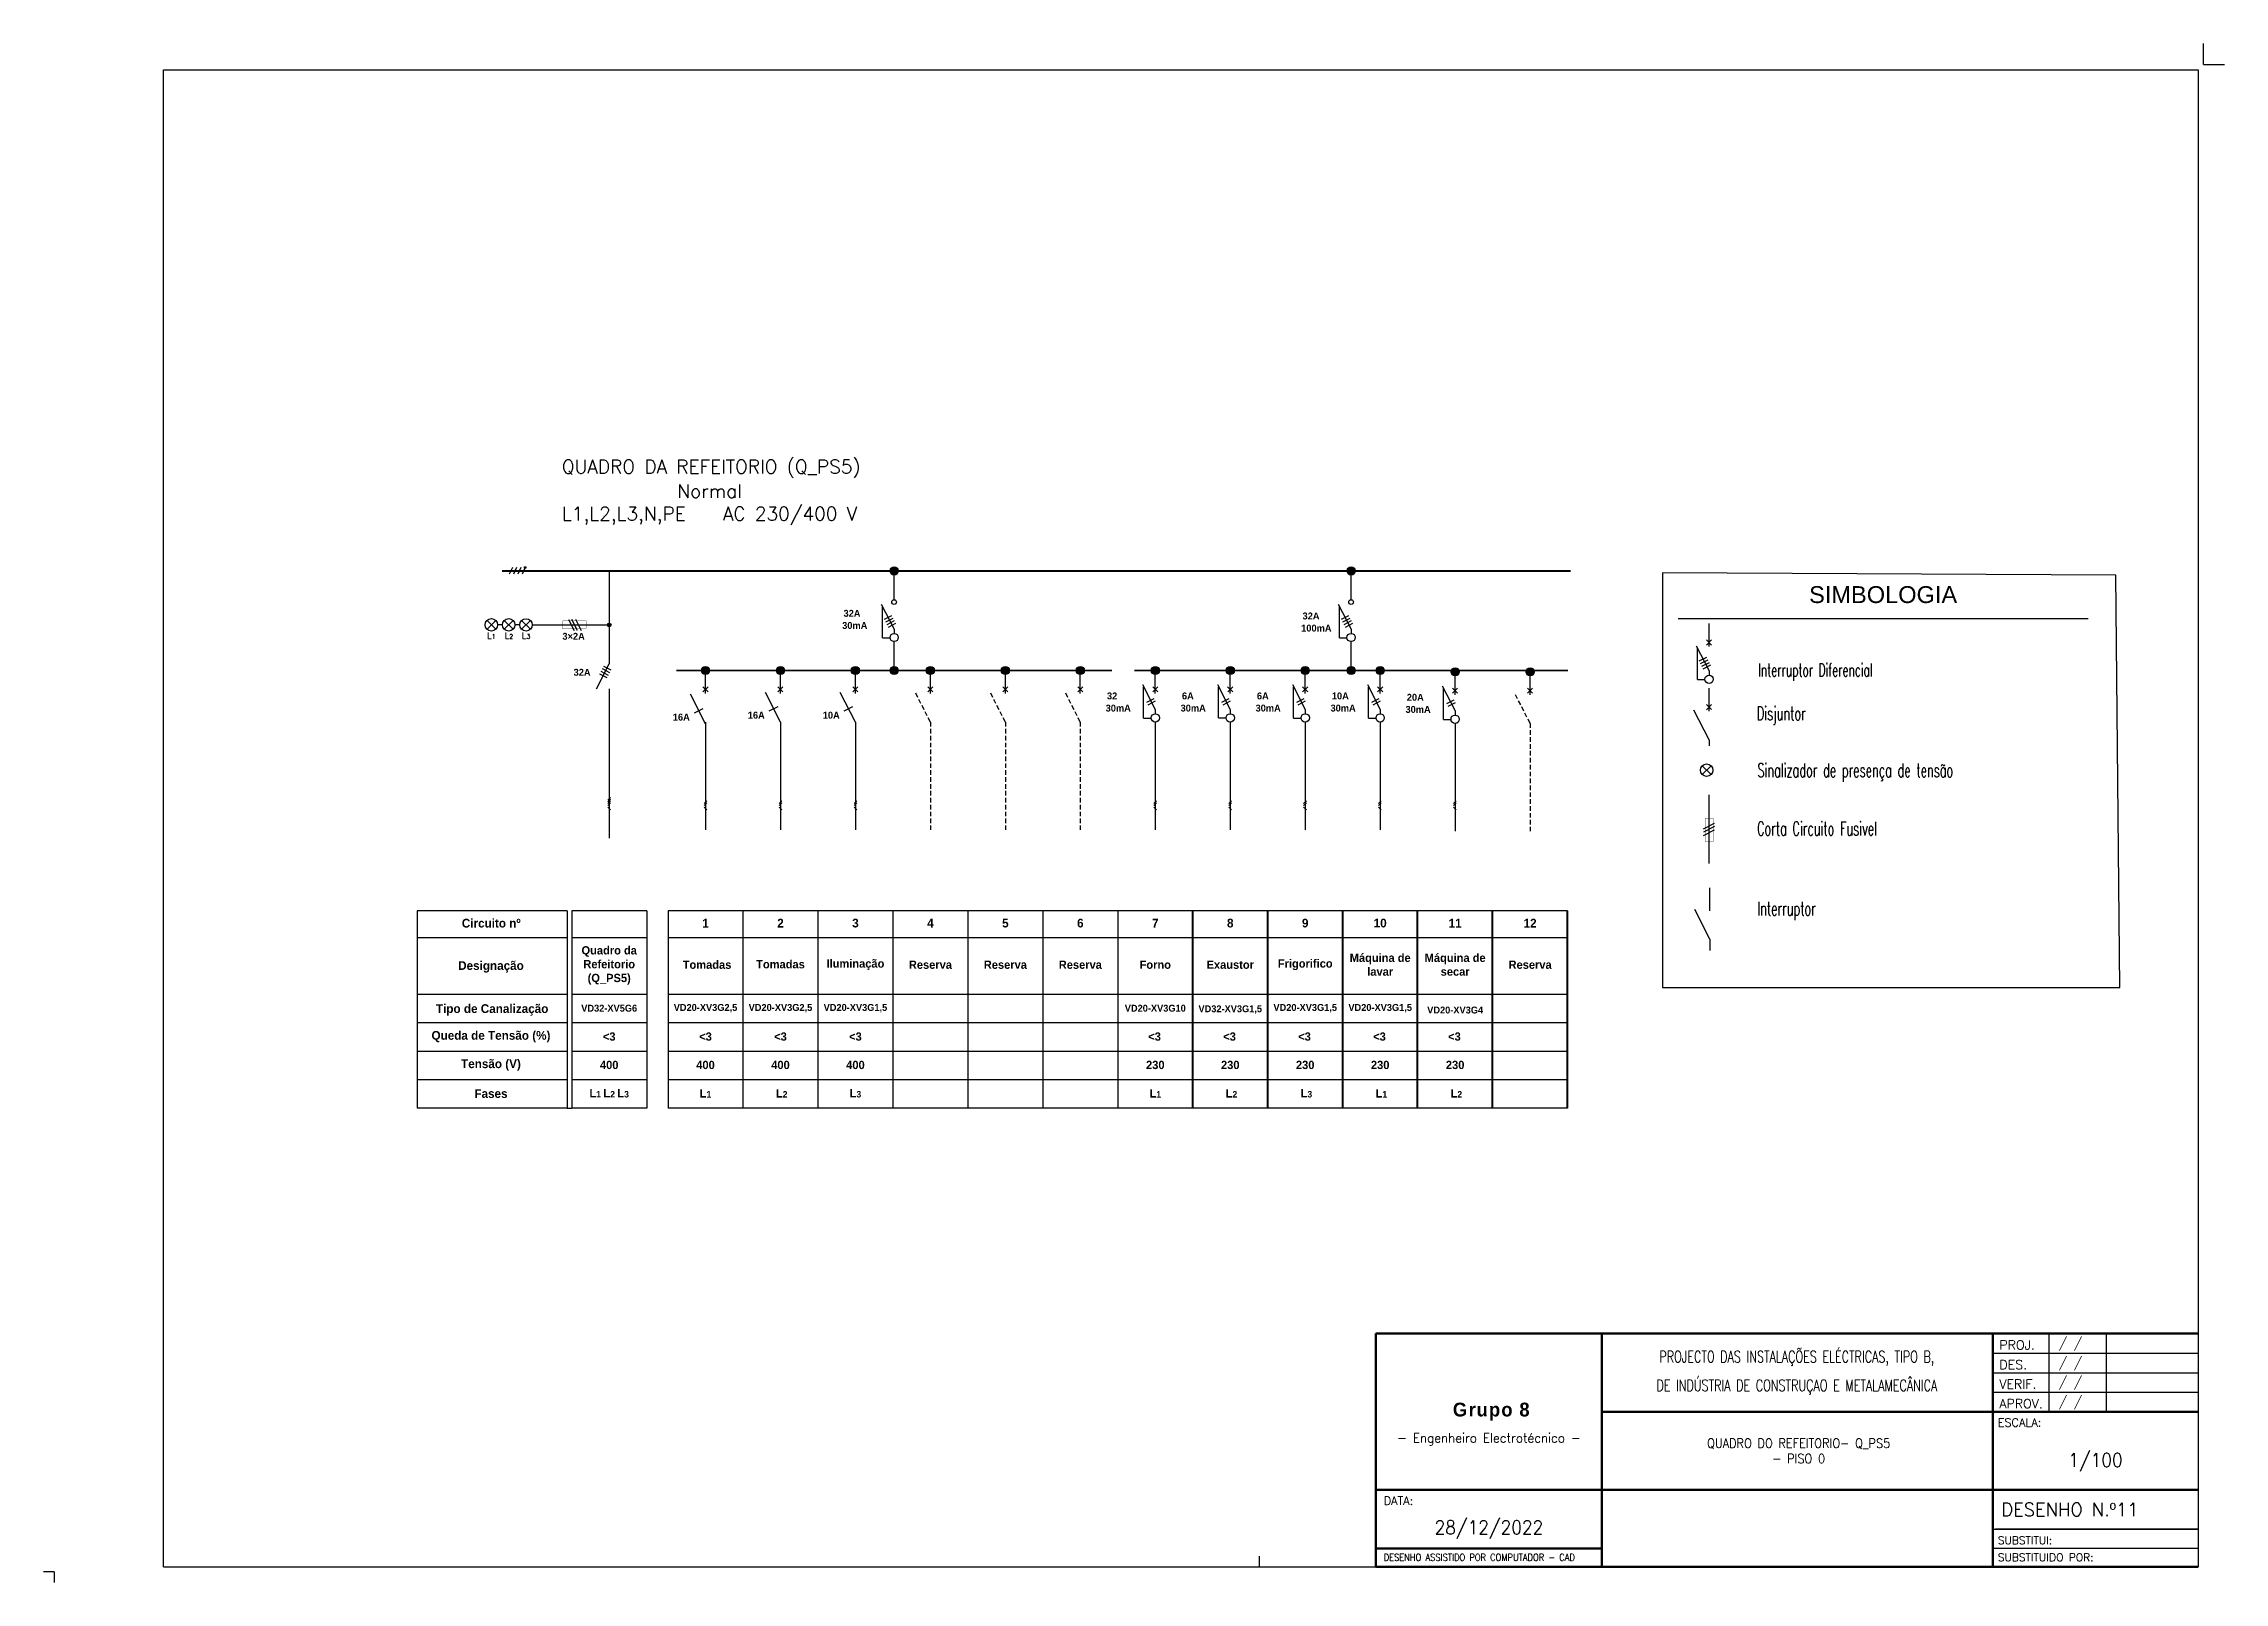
# Model space of a CAD drawing. Extents: x -8 to 729, y -363 to 534.
# Drawn here: x 119.4 to 214.2, y -207.6 to -140.7 of the extents above; entities that cross this region are included whole.
import ezdxf
from ezdxf.enums import TextEntityAlignment as Align

# ---------------------------------------------------------------- set-up
doc = ezdxf.new("R2010")
doc.units = 0
doc.header["$LTSCALE"] = 0.8
doc.header["$MEASUREMENT"] = 0
doc.linetypes.add('DASHED2', pattern=[0.375, 0.25, -0.125])
doc.linetypes.add('HIDDEN', pattern=[0.375, 0.25, -0.125])
doc.layers.get('0').update_dxf_attribs({"color": 3, "linetype": 'CONTINUOUS'})
for name, color, linetype in [('0_ligações', 10, 'CONTINUOUS'), ('Desenho base', 7, 'CONTINUOUS'), ('LEGENDA', 1, 'CONTINUOUS'), ('Quadros Eléctricos', 41, 'CONTINUOUS')]:
    doc.layers.add(name, color=color, linetype=linetype)
doc.styles.add('ARIAL', font='arial.ttf')
doc.styles.add('Century Gothic', font='GOTHICB.TTF')
doc.styles.add('PEN', font='ROMANS.SHX', dxfattribs={"width": 0.7, "height": 1})
doc.styles.add('ROMANS', font='romans', dxfattribs={"width": 0.9})
doc.styles.get("Standard").update_dxf_attribs({"font": 'ROMANS'})

msp = doc.modelspace()

# ---------------------------------------------------------------- texts
at = {"layer": '0_ligações', "color": 0, "style": 'PEN', "width": 0.6}
for s, p in [('Disjuntor', (193.856, -170.11)), ('Sinalizador de presença de tensão', (193.883, -172.586)), ('Corta Circuito Fusivel', (193.866, -175.123)), ('Interruptor', (193.878, -178.604))]:
    msp.add_text(s, height=0.6, dxfattribs=at).set_placement(p)
at = {"layer": 'Desenho base', "style": 'PEN', "width": 0.6}
msp.add_text('Interruptor Diferencial', height=0.56403, dxfattribs=at).set_placement((193.915, -168.207, 0.001))
at = {"layer": 'Desenho base', "linetype": 'Continuous', "lineweight": 20, "style": 'ROMANS'}
for s, p in [('PROJ.', (204.406, -197.483)), ('DES.', (204.406, -198.34)), ('VERIF.', (204.406, -199.188)), ('APROV.', (204.406, -200.035))]:
    msp.add_text(s, height=0.4, dxfattribs=at).set_placement(p)
at = {"layer": 'Desenho base', "lineweight": 20, "style": 'ROMANS'}
for s, height, p in [(' / /', 0.4, (206.71, -197.392)), (' / /', 0.4, (206.71, -198.242)), (' / /', 0.4, (206.71, -199.094)), (' / /', 0.4, (206.71, -199.944)), ('ESCALA:', 0.36, (204.333, -200.839)), ('DATA:', 0.36, (177.63, -204.239)), ('DESENHO N.º11 ', 0.57, (204.489, -204.725)), ('SUBSTITUI:', 0.34, (204.333, -205.95)), ('SUBSTITUIDO POR:', 0.34, (204.333, -206.69))]:
    msp.add_text(s, height=height, dxfattribs=at).set_placement(p)
at = {"layer": 'Desenho base', "lineweight": 20, "style": 'ROMANS', "width": 0.757635}
msp.add_text('DESENHO ASSISTIDO POR COMPUTADOR - CAD', height=0.304, dxfattribs=at).set_placement((177.63, -206.672), (185.943, -206.672), align=Align.FIT)
at = {"layer": 'Desenho base', "insert": (148.315, -160.736, 0), "char_height": 0.58976, "width": 36.02981, "attachment_point": 5}
msp.add_mtext('\\A1;Normal\\PL1,L2,L3,N,PE    AC 230/400 V  ', dxfattribs=at)
at = {"layer": 'Desenho base', "char_height": 0.3603, "attachment_point": 5, "style": 'Century Gothic'}
for s, insert, width in [('\\pxt0;Quadro da Refeitorio (Q_PS5)', (143.95, -180.774, 0), 2.87315), ('\\pxt0; Tomadas ', (148.138, -180.746), 2.91674), ('\\pxt0;Tomadas', (151.398, -180.727), 2.87315), ('\\pxt0;Iluminação', (154.658, -180.746, 0), 2.87315), ('\\pxt0;Reserva', (157.918, -180.746, 0), 2.87315), ('\\pxt0;Reserva', (161.178, -180.746, 0), 2.87315), ('\\pxt0;Reserva', (164.438, -180.746, 0), 2.87315), ('\\pxt0;Forno', (167.698, -180.746, 0), 2.87315), ('\\pxt0;Exaustor', (170.958, -180.746, 0), 2.87315), ('\\pxt0;Frigorifico', (174.218, -180.746, 0), 2.87315), ('\\pxt0;Máquina de lavar', (177.478, -180.746, 0), 2.87315), ('\\pxt0;Máquina de secar', (180.738, -180.746, 0), 2.87315), ('\\pxt0;Reserva', (183.998, -180.746, 0), 2.87315)]:
    msp.add_mtext(s, dxfattribs=dict(at, insert=insert, width=width))
at = {"layer": 'Desenho base', "linetype": 'HIDDEN', "lineweight": 20, "insert": (195.599, -198.49), "char_height": 0.5, "width": 17.03517, "attachment_point": 5, "line_spacing_factor": 1.5, "style": 'ROMANS'}
msp.add_mtext('\\pxt28;{\\W0.71;PROJECTO DAS INSTALAÇÕES ELÉCTRICAS, TIPO B,\\PDE INDÚSTRIA DE CONSTRUÇAO E METALAMECÂNICA}', dxfattribs=at)
at = {"layer": 'Desenho base', "lineweight": 20, "insert": (182.206, -200.727), "char_height": 1, "attachment_point": 5}
msp.add_mtext_dynamic_manual_height_columns('{\\fVivaldi|b1|i0|c0|p66;\\H0.6x;\\T1.1;\\C7; Grupo 8\\H1.66667x;\\P\\Fromans|c0;\\H0.2x;\\T1;\\P\\H2x;\\W0.95;- Engenheiro Electrotécnico -}', width=9.81896, gutter_width=2, heights=[0], dxfattribs=at)
at = {"layer": 'Desenho base', "lineweight": 20, "attachment_point": 5, "style": 'ROMANS'}
for s, insert, char_height, width in [('\\pxt23;QUADRO DO REFEITORIO- Q_PS5  \\P- PISO 0', (195.676, -201.89), 0.4, 16.6992), ('1/100', (208.586, -202.385), 0.6, 8.94), ('28/12/2022', (182.206, -205.319), 0.6, 9.82)]:
    msp.add_mtext(s, dxfattribs=dict(at, insert=insert, char_height=char_height, width=width))
at = {"layer": 'LEGENDA', "color": 1, "style": 'ARIAL'}
msp.add_text('SIMBOLOGIA', height=0.7343, dxfattribs=at).set_placement((199.351, -164.646, 0.001), align=Align.MIDDLE_CENTER)
at = {"layer": 'Quadros Eléctricos', "color": 7, "style": 'Century Gothic'}
for s, p in [('30mA', (154.082, -166.139, 0)), ('32A', (154.14, -165.611, 0)), ('100mA', (174.043, -166.254, 0)), ('32A', (174.102, -165.726, 0)), ('32A', (142.402, -168.176, 0)), ('16A', (149.977, -170.042)), ('10A', (153.237, -170.042)), ('30mA', (165.539, -169.732, 0)), ('32', (165.597, -169.204, 0)), ('30mA', (168.799, -169.732, 0)), ('6A', (168.857, -169.204, 0)), ('30mA', (172.059, -169.732, 0)), ('6A', (172.117, -169.204, 0)), ('30mA', (175.319, -169.732, 0)), ('10A', (175.377, -169.204, 0)), ('30mA', (178.579, -169.791, 0)), ('20A', (178.637, -169.263, 0)), ('16A', (146.717, -170.126, 0))]:
    msp.add_text(s, height=0.3005, dxfattribs=at).set_placement(p)
msp.add_text('3×2A', height=0.3005, rotation=359.95717, dxfattribs=at).set_placement((141.915, -166.61, 0))
at = {"layer": 'Quadros Eléctricos', "color": 6, "insert": (148.385, -159.176, 0), "char_height": 0.58976, "width": 36.02981, "attachment_point": 5}
msp.add_mtext('QUADRO DA REFEITORIO (Q_PS5)   ', dxfattribs=at)
at = {"layer": 'Quadros Eléctricos', "color": 7, "char_height": 0.27192, "width": 1.90389, "attachment_point": 5, "rotation": 359.95687}
for s, insert in [('L{\\H0.73671x;1}', (138.824, -166.428, 0)), ('L{\\H0.73671x;2}', (139.588, -166.432, 0)), ('L{\\H0.73671x;3}', (140.338, -166.429, 0))]:
    msp.add_mtext(s, dxfattribs=dict(at, insert=insert))
at = {"layer": 'Quadros Eléctricos', "color": 6, "attachment_point": 5, "style": 'Century Gothic'}
for s, insert, char_height, width in [('Circuito nº', (138.82, -178.94), 0.3802, 5.15295), ('Designação', (138.808, -180.839), 0.3803, 1.7348), ('Tipo de Canalização', (138.86, -182.711), 0.38031, 6.52019), ('Queda de Tensão (%)', (138.808, -183.876), 0.38031, 6.52019), ('Tensão (V)', (138.808, -185.11), 0.3803, 3.84782), ('Fases', (138.808, -186.351), 0.3803, 1.7348)]:
    msp.add_mtext(s, dxfattribs=dict(at, insert=insert, char_height=char_height, width=width))
at = {"layer": 'Quadros Eléctricos', "color": 7, "attachment_point": 5, "style": 'Century Gothic'}
for s, insert, char_height, width in [('1', (148.138, -178.936), 0.38, 1.7348), ('2', (151.398, -178.936), 0.38, 1.7348), ('3', (154.658, -178.936), 0.38, 1.7348), ('4', (157.918, -178.936), 0.38, 1.7348), ('5', (161.178, -178.936), 0.38, 1.7348), ('6', (164.438, -178.936, 0), 0.38, 1.7348), ('7', (167.698, -178.936, 0), 0.38, 1.7348), ('8', (170.958, -178.936, 0), 0.38, 1.7348), ('9', (174.218, -178.936, 0), 0.38, 1.7348), ('10', (177.478, -178.936, 0), 0.3803, 1.7348), ('11', (180.738, -178.936, 0), 0.3803, 1.7348), ('12', (183.998, -178.936, 0), 0.3803, 1.7348), ('VD32-XV5G6', (143.95, -182.638, 0), 0.3, 2.12943), ('VD20-XV3G2,5', (148.138, -182.638, 0), 0.3, 2.08201), ('VD20-XV3G2,5', (151.398, -182.638, 0), 0.3, 2.08201), ('VD20-XV3G1,5', (154.658, -182.638, 0), 0.3, 2.08201), ('VD20-XV3G10', (167.698, -182.638, 0), 0.3, 2.08201), ('VD32-XV3G1,5', (170.958, -182.695, 0), 0.3, 2.08201), ('VD20-XV3G1,5', (174.218, -182.638, 0), 0.3, 2.08201), ('VD20-XV3G1,5', (177.478, -182.638, 0), 0.3, 2.08201), ('VD20-XV3G4', (180.738, -182.718, 0), 0.3, 2.08201), ('<3', (143.95, -183.872, 0), 0.3606, 2.12943), ('<3', (148.138, -183.872, 0), 0.3606, 2.12943), ('<3', (151.398, -183.872, 0), 0.3606, 2.12943), ('<3', (154.658, -183.872, 0), 0.3606, 2.12943), ('<3', (167.668, -183.872, 0), 0.3606, 2.12943), ('<3', (170.928, -183.872, 0), 0.3606, 2.12943), ('<3', (174.188, -183.872, 0), 0.3606, 2.12943), ('<3', (177.448, -183.872, 0), 0.3606, 2.12943), ('<3', (180.708, -183.872, 0), 0.3606, 2.12943), ('400', (143.95, -185.106), 0.3606, 2.12943), ('400', (148.138, -185.106, 0), 0.3606, 2.12943), ('400', (151.398, -185.106, 0), 0.3606, 2.12943), ('400', (154.658, -185.106, 0), 0.3606, 2.12943), ('230', (167.698, -185.106, 0), 0.3606, 2.12943), ('230', (170.958, -185.106, 0), 0.3606, 2.12943), ('230', (174.218, -185.106, 0), 0.3606, 2.12943), ('230', (177.478, -185.106, 0), 0.3606, 2.12943), ('230', (180.738, -185.106, 0), 0.3606, 2.12943), ('L{\\H0.77778x;1 }L{\\H0.77778x;2 }L{\\H0.77778x;3}', (143.95, -186.34), 0.36059, 2.12943), ('L{\\H0.77778x;1}', (148.138, -186.34, 0), 0.36059, 2.12943), ('{\\H0.77778x; }L{\\H0.77778x;2 }', (151.398, -186.34), 0.36059, 2.12943), ('L{\\H0.77778x;3}', (154.658, -186.34), 0.36059, 2.12943), ('L{\\H0.77778x;1 }', (167.698, -186.34, 0), 0.36059, 2.06824), ('{\\H0.77778x; }L{\\H0.77778x;2}', (170.958, -186.34, 0), 0.36059, 2.12943), ('{\\H0.77778x; }L{\\H0.77778x;3}', (174.218, -186.34, 0), 0.36059, 2.12943), ('{\\H0.77778x; }L{\\H0.77778x;1}', (177.478, -186.34, 0), 0.36059, 2.12943), ('{\\H0.77778x; }L{\\H0.77778x;2}', (180.738, -186.34, 0), 0.36059, 2.12943)]:
    msp.add_mtext(s, dxfattribs=dict(at, insert=insert, char_height=char_height, width=width))

# ---------------------------------------------------------------- blocks, each defined once
blk = doc.blocks.new('Folha A3')
at = {"color": 0}
for p, q in [((412, 289), (412, 293)), ((412, 289), (416, 289)), ((21, 288), (411, 288)), ((21, 1), (21, 288)), ((411, 288), (411, 1)), ((0, 0), (-2, 0)), ((0, 0), (0, -2)), ((21, 1), (411, 1)), ((231, 3), (231, 1))]:
    blk.add_line(p, q, dxfattribs=at)

# ---------------------------------------------------------------- hatches: boundary and pattern name
at = {"layer": 'Quadros Eléctricos', "ltscale": 10}
msp.add_hatch(color=7, dxfattribs=at).paths.add_polyline_path([(140.263, -163.468, 1), (140.328, -163.468, 1)])
at = {"layer": 'Quadros Eléctricos'}
for points in [[(156.343, -163.438, 1), (156.343, -163.794, 1)], [(176.215, -163.438, 1), (176.215, -163.794, 1)], [(143.87, -165.966, -1), (144.03, -165.966, -1)], [(148.138, -167.769, 1), (148.138, -168.125, 1)], [(151.398, -167.769, 1), (151.398, -168.125, 1)], [(154.658, -167.769, 1), (154.658, -168.125, 1)], [(156.342, -167.769, 1), (156.342, -168.125, 1)], [(157.918, -167.769, 1), (157.918, -168.125, 1)], [(161.178, -167.769, 1), (161.178, -168.125, 1)], [(164.438, -167.769, 1), (164.438, -168.125, 1)], [(167.698, -167.769, 1), (167.698, -168.125, 1)], [(170.958, -167.769, 1), (170.958, -168.125, 1)], [(174.218, -167.769, 1), (174.218, -168.125, 1)], [(176.215, -167.769, 1), (176.215, -168.125, 1)], [(177.478, -167.769, 1), (177.478, -168.125, 1)], [(180.738, -167.828, 1), (180.738, -168.184, 1)], [(183.998, -167.828, 1), (183.998, -168.184, 1)]]:
    msp.add_hatch(color=7, dxfattribs=at).paths.add_polyline_path(points)

# ---------------------------------------------------------------- linework, layer by layer
at = {"layer": 'Desenho base'}
for p, q in [((209.472, -163.799), (189.762, -163.699)), ((190.439, -165.685, 0.001), (208.263, -165.685, 0.001)), ((144.009, -173.467), (143.891, -173.585)), ((144.009, -173.544), (143.891, -173.662)), ((144.009, -173.621), (143.891, -173.739)), ((144.009, -173.698), (143.891, -173.816)), ((144.009, -174.011), (143.891, -173.893)), ((148.197, -173.621, 0), (148.079, -173.739, 0)), ((148.197, -173.698, 0), (148.079, -173.816, 0)), ((148.197, -174.011, 0), (148.079, -173.893, 0)), ((151.457, -173.621), (151.339, -173.739)), ((151.457, -173.698), (151.339, -173.816)), ((151.457, -174.011), (151.339, -173.893)), ((154.717, -173.621), (154.599, -173.739)), ((154.717, -173.698), (154.599, -173.816)), ((154.717, -174.011), (154.599, -173.893)), ((167.747, -173.621, 0), (167.629, -173.739, 0)), ((167.747, -173.698, 0), (167.629, -173.816, 0)), ((167.747, -174.011, 0), (167.629, -173.893, 0)), ((171.007, -173.621, 0), (170.889, -173.739, 0)), ((171.007, -173.698, 0), (170.889, -173.816, 0)), ((171.007, -174.011, 0), (170.889, -173.893, 0)), ((174.267, -173.621, 0), (174.149, -173.739, 0)), ((174.267, -173.698, 0), (174.149, -173.816, 0)), ((174.267, -174.011, 0), (174.149, -173.893, 0)), ((177.527, -173.621, 0), (177.409, -173.739, 0)), ((177.527, -173.698, 0), (177.409, -173.816, 0)), ((177.527, -174.011, 0), (177.409, -173.893, 0)), ((180.787, -173.621, 0), (180.669, -173.739, 0)), ((180.787, -173.698, 0), (180.669, -173.816, 0)), ((180.787, -174.011, 0), (180.669, -173.893, 0))]:
    msp.add_line(p, q, dxfattribs=at)
at = {"layer": 'Desenho base', "lineweight": 120}
for p, q in [((213.056, -196.79), (177.296, -196.79)), ((177.296, -196.79), (177.296, -206.93)), ((213.056, -206.93), (177.296, -206.93))]:
    msp.add_line(p, q, dxfattribs=at)
at = {"layer": 'Desenho base', "lineweight": 60}
for p, q in [((187.116, -196.79), (187.116, -206.93)), ((204.116, -196.79), (204.116, -206.93)), ((187.116, -200.19), (213.056, -200.19)), ((177.296, -203.59), (213.056, -203.59)), ((187.116, -206.14), (177.296, -206.14))]:
    msp.add_line(p, q, dxfattribs=at)
at = {"layer": 'Desenho base', "lineweight": 30}
for p, q in [((206.556, -196.79), (206.556, -200.19)), ((209.056, -196.79), (209.056, -200.19)), ((204.116, -197.64), (213.056, -197.64)), ((204.116, -198.49), (213.056, -198.49)), ((204.116, -199.342), (213.056, -199.342)), ((204.116, -205.29), (213.056, -205.29)), ((213.056, -205.29), (204.236, -205.29)), ((213.056, -206.14), (204.116, -206.14))]:
    msp.add_line(p, q, dxfattribs=at)
at = {"layer": 'Quadros Eléctricos', "color": 7, "ltscale": 10}
for p, q in [((139.74, -163.468), (139.603, -163.762)), ((139.925, -163.468), (139.788, -163.762)), ((140.11, -163.468), (139.973, -163.762)), ((140.295, -163.468), (140.158, -163.762))]:
    msp.add_line(p, q, dxfattribs=at)
at = {"layer": 'Quadros Eléctricos'}
for p, q in [((143.95, -163.616, 0), (143.95, -167.659, 0)), ((156.343, -164.869, 0), (156.343, -163.616, 0)), ((176.215, -164.869, 0), (176.215, -163.616, 0)), ((139.309, -165.963, 0), (139.098, -165.963, 0)), ((140.061, -165.964, 0), (139.85, -165.964, 0)), ((140.603, -165.964, 0), (141.916, -165.963, 0)), ((141.929, -165.963, 0), (143.95, -165.966, 0)), ((155.784, -165.057), (156.342, -166.152)), ((175.657, -165.057, 0), (176.215, -166.152, 0)), ((191.782, -166.907), (191.782, -165.907)), ((156.342, -166.152), (156.342, -166.333)), ((156.342, -167.379), (156.342, -166.694)), ((156.342, -167.947, 0), (156.342, -166.694)), ((176.215, -166.152, 0), (176.215, -166.333, 0)), ((176.215, -167.379, 0), (176.215, -166.694, 0)), ((176.215, -167.947, 0), (176.215, -166.694, 0)), ((191.224, -166.873), (191.782, -167.968)), ((143.393, -168.752, 0), (143.95, -167.659, 0)), ((143.95, -167.116, 0), (143.95, -167.659, 0)), ((143.95, -168.752, 0), (143.95, -175.246)), ((148.137, -168.946, 0), (148.137, -167.947, 0)), ((157.918, -167.947), (148.138, -167.947, 0)), ((151.397, -168.946, 0), (151.397, -167.947, 0)), ((154.657, -168.946), (154.657, -167.947)), ((157.917, -168.946), (157.917, -167.947)), ((157.917, -168.946), (157.917, -168.681)), ((161.177, -168.946), (161.177, -167.947)), ((161.177, -168.946), (161.177, -168.681)), ((164.438, -168.946, 0), (164.438, -167.947, 0)), ((167.14, -168.552, 0), (167.698, -169.647, 0)), ((167.698, -168.946, 0), (167.698, -167.947, 0)), ((170.4, -168.552, 0), (170.958, -169.647, 0)), ((170.958, -168.946, 0), (170.958, -167.947, 0)), ((173.66, -168.552, 0), (174.218, -169.647, 0)), ((174.218, -168.946, 0), (174.218, -167.947, 0)), ((174.218, -168.946, 0), (174.218, -168.681, 0)), ((176.92, -168.552, 0), (177.478, -169.647, 0)), ((177.478, -168.946, 0), (177.478, -167.947, 0)), ((177.478, -168.946, 0), (177.478, -168.681, 0)), ((180.18, -168.611, 0), (180.738, -169.706, 0)), ((180.738, -169.006, 0), (180.738, -168.006, 0)), ((183.998, -169.006, 0), (183.998, -168.006, 0)), ((191.781, -169.718), (191.781, -168.718)), ((191.782, -167.968), (191.782, -168.148)), ((148.137, -170.272, 0), (147.48, -168.982, 0)), ((151.397, -170.188, 0), (150.74, -168.898, 0)), ((154.657, -170.188), (154, -168.898)), ((167.698, -169.647, 0), (167.698, -169.827, 0)), ((170.958, -169.647, 0), (170.958, -169.827, 0)), ((174.218, -169.647, 0), (174.218, -169.827, 0)), ((177.478, -169.647, 0), (177.478, -169.827, 0)), ((180.738, -169.706, 0), (180.738, -169.887, 0)), ((191.781, -170.96), (191.124, -169.669)), ((148.137, -170.188, 0), (148.137, -174.883, 0)), ((151.397, -170.188, 0), (151.397, -174.883, 0)), ((154.657, -170.188), (154.657, -174.883)), ((167.698, -170.188, 0), (167.698, -174.883, 0)), ((170.958, -170.188, 0), (170.958, -174.883, 0)), ((174.218, -170.188, 0), (174.218, -174.883, 0)), ((177.478, -170.188, 0), (177.478, -174.883, 0)), ((180.738, -170.248, 0), (180.738, -174.942, 0)), ((191.781, -170.96), (191.781, -171.23)), ((191.778, -176.346), (191.782, -173.356)), ((191.815, -178.397), (191.815, -177.397)), ((142.12, -178.4), (135.6, -178.4)), ((135.6, -178.4), (135.6, -186.981)), ((142.12, -178.4), (142.12, -186.981)), ((145.58, -178.4), (142.32, -178.4)), ((142.32, -178.4), (142.32, -186.981)), ((145.58, -178.4), (145.58, -186.981)), ((149.768, -178.4, 0), (146.508, -178.4, 0)), ((146.508, -178.4, 0), (146.508, -186.981, 0)), ((146.508, -178.4, 0), (146.508, -186.981, 0)), ((146.508, -178.4), (146.508, -186.981, 0)), ((149.768, -178.4), (149.768, -186.981, 0)), ((153.028, -178.4), (149.768, -178.4)), ((149.768, -178.4), (149.768, -186.981)), ((149.768, -178.4), (149.768, -186.981)), ((149.768, -178.4), (149.768, -186.981)), ((153.028, -178.4), (153.028, -186.981)), ((156.288, -178.4), (153.028, -178.4)), ((153.028, -178.4), (153.028, -186.981)), ((153.028, -178.4), (153.028, -186.981)), ((153.028, -178.4), (153.028, -186.981)), ((156.288, -178.4), (156.288, -186.981)), ((159.548, -178.4), (156.288, -178.4)), ((156.288, -178.4), (156.288, -186.981)), ((156.288, -178.4), (156.288, -186.981)), ((156.288, -178.4, 0), (156.288, -186.981)), ((159.548, -178.4), (159.548, -186.981)), ((162.808, -178.4), (159.548, -178.4, 0)), ((159.548, -178.4, 0), (159.548, -186.981)), ((159.548, -178.4, 0), (159.548, -186.981)), ((159.548, -178.4, 0), (159.548, -186.981)), ((162.808, -178.4, 0), (162.808, -186.981)), ((166.068, -178.4, 0), (162.808, -178.4, 0)), ((162.808, -178.4, 0), (162.808, -186.981, 0)), ((162.808, -178.4, 0), (162.808, -186.981, 0)), ((166.068, -178.4, 0), (166.068, -186.981, 0)), ((169.328, -178.4, 0), (166.068, -178.4, 0)), ((169.298, -178.4, 0), (169.298, -186.981, 0)), ((169.298, -178.4, 0), (169.298, -186.981, 0)), ((169.328, -178.4, 0), (169.328, -186.981, 0)), ((172.588, -178.4, 0), (169.328, -178.4, 0)), ((169.328, -178.4, 0), (169.328, -186.981, 0)), ((172.558, -178.4, 0), (172.558, -186.981, 0)), ((172.558, -178.4, 0), (172.558, -186.981, 0)), ((172.588, -178.4, 0), (172.588, -186.981, 0)), ((175.848, -178.4, 0), (172.588, -178.4, 0)), ((175.818, -178.4, 0), (175.818, -186.981, 0)), ((175.818, -178.4, 0), (175.818, -186.981, 0)), ((175.848, -178.4, 0), (175.848, -186.981, 0)), ((179.108, -178.4, 0), (175.848, -178.4, 0)), ((175.848, -178.4, 0), (175.848, -186.981, 0)), ((179.078, -178.4, 0), (179.078, -186.981, 0)), ((179.078, -178.4, 0), (179.078, -186.981, 0)), ((179.108, -178.4, 0), (179.108, -186.981, 0)), ((182.368, -178.4, 0), (179.108, -178.4, 0)), ((182.338, -178.4, 0), (182.338, -186.981, 0)), ((182.338, -178.4, 0), (182.338, -186.981, 0)), ((182.368, -178.4, 0), (182.368, -186.981, 0)), ((185.628, -178.4, 0), (182.368, -178.4, 0)), ((182.368, -178.4, 0), (182.368, -186.981, 0)), ((185.598, -178.4, 0), (185.598, -186.981, 0)), ((185.628, -178.4, 0), (185.628, -186.981, 0)), ((191.815, -179.639), (191.157, -178.348)), ((142.12, -179.577), (135.6, -179.577)), ((145.58, -179.577), (142.32, -179.577)), ((149.768, -179.577, 0), (146.508, -179.577, 0)), ((153.028, -179.577), (149.768, -179.577)), ((156.288, -179.577), (153.028, -179.577)), ((159.548, -179.577), (156.288, -179.577)), ((162.808, -179.577), (159.548, -179.577, 0)), ((166.068, -179.577, 0), (162.808, -179.577, 0)), ((169.328, -179.577, 0), (166.068, -179.577, 0)), ((172.588, -179.577, 0), (169.328, -179.577, 0)), ((175.848, -179.577, 0), (172.588, -179.577, 0)), ((179.108, -179.577, 0), (175.848, -179.577, 0)), ((182.368, -179.577, 0), (179.108, -179.577, 0)), ((185.628, -179.577, 0), (182.368, -179.577, 0)), ((191.815, -179.639), (191.815, -180.129)), ((142.12, -182.045), (135.6, -182.045)), ((145.58, -182.045), (142.32, -182.045)), ((149.768, -182.045, 0), (146.508, -182.045, 0)), ((153.028, -182.045), (149.768, -182.045)), ((156.288, -182.045), (153.028, -182.045)), ((159.548, -182.045), (156.288, -182.045)), ((162.808, -182.045), (159.548, -182.045)), ((166.068, -182.045, 0), (162.808, -182.045, 0)), ((169.328, -182.045, 0), (166.068, -182.045, 0)), ((172.588, -182.045, 0), (169.328, -182.045, 0)), ((175.848, -182.045, 0), (172.588, -182.045, 0)), ((179.108, -182.045, 0), (175.848, -182.045, 0)), ((182.368, -182.045, 0), (179.108, -182.045, 0)), ((185.628, -182.045, 0), (182.368, -182.045, 0)), ((142.12, -183.279), (135.6, -183.279)), ((145.58, -183.279), (142.32, -183.279)), ((149.768, -183.279, 0), (146.508, -183.279, 0)), ((153.028, -183.279), (149.768, -183.279)), ((156.288, -183.279), (153.028, -183.279)), ((159.548, -183.279), (156.288, -183.279)), ((162.808, -183.279), (159.548, -183.279)), ((166.068, -183.279, 0), (162.808, -183.279, 0)), ((169.328, -183.279, 0), (166.068, -183.279, 0)), ((172.588, -183.279, 0), (169.328, -183.279, 0)), ((175.848, -183.279, 0), (172.588, -183.279, 0)), ((179.108, -183.279, 0), (175.848, -183.279, 0)), ((182.368, -183.279, 0), (179.108, -183.279, 0)), ((185.628, -183.279, 0), (182.368, -183.279, 0)), ((142.12, -184.513), (135.6, -184.513)), ((145.58, -184.513), (142.32, -184.513)), ((149.768, -184.513, 0), (146.508, -184.513, 0)), ((153.028, -184.513), (149.768, -184.513)), ((156.288, -184.513), (153.028, -184.513)), ((159.548, -184.513), (156.288, -184.513)), ((162.808, -184.513), (159.548, -184.513)), ((166.068, -184.513, 0), (162.808, -184.513, 0)), ((169.328, -184.513, 0), (166.068, -184.513, 0)), ((172.588, -184.513, 0), (169.328, -184.513, 0)), ((175.848, -184.513, 0), (172.588, -184.513, 0)), ((179.108, -184.513, 0), (175.848, -184.513, 0)), ((182.368, -184.513, 0), (179.108, -184.513, 0)), ((185.628, -184.513, 0), (182.368, -184.513, 0)), ((142.12, -185.747), (135.6, -185.747)), ((145.58, -185.747), (142.32, -185.747)), ((149.768, -185.747, 0), (146.508, -185.747, 0)), ((153.028, -185.747), (149.768, -185.747)), ((156.288, -185.747), (153.028, -185.747)), ((159.548, -185.747), (156.288, -185.747)), ((162.808, -185.747), (159.548, -185.747)), ((166.068, -185.747, 0), (162.808, -185.747, 0)), ((169.328, -185.747, 0), (166.068, -185.747, 0)), ((172.588, -185.747, 0), (169.328, -185.747, 0)), ((175.848, -185.747, 0), (172.588, -185.747, 0)), ((179.108, -185.747, 0), (175.848, -185.747, 0)), ((182.368, -185.747, 0), (179.108, -185.747, 0)), ((185.628, -185.747, 0), (182.368, -185.747, 0)), ((142.12, -186.981), (135.6, -186.981)), ((142.12, -186.981), (142.32, -186.981)), ((145.58, -186.981), (142.32, -186.981)), ((149.768, -186.981, 0), (146.508, -186.981, 0)), ((153.028, -186.981), (149.768, -186.981)), ((156.288, -186.981), (153.028, -186.981)), ((159.548, -186.981), (156.288, -186.981)), ((162.808, -186.981), (159.548, -186.981)), ((166.068, -186.981), (162.808, -186.981)), ((169.328, -186.981, 0), (166.068, -186.981, 0)), ((172.588, -186.981, 0), (169.328, -186.981, 0)), ((175.848, -186.981, 0), (172.588, -186.981, 0)), ((179.108, -186.981, 0), (175.848, -186.981, 0)), ((182.368, -186.981, 0), (179.108, -186.981, 0)), ((185.628, -186.981, 0), (182.368, -186.981, 0))]:
    msp.add_line(p, q, dxfattribs=at)
at = {"layer": 'Quadros Eléctricos', "color": 0}
for p, q in [((189.762, -163.699), (189.762, -181.739)), ((209.642, -181.739), (209.472, -163.799)), ((189.762, -181.739), (209.642, -181.739))]:
    msp.add_line(p, q, dxfattribs=at)
at = {"layer": 'Quadros Eléctricos', "color": 7}
for p, q in [((139.018, -166.155, 0), (138.636, -165.771, 0)), ((139.018, -165.771, 0), (138.636, -166.154, 0)), ((139.771, -165.772, 0), (139.388, -166.155, 0)), ((139.77, -166.155, 0), (139.389, -165.771, 0)), ((140.523, -166.156, 0), (140.141, -165.772, 0)), ((140.523, -165.772, 0), (140.141, -166.155, 0)), ((142.175, -165.723, 0), (142.421, -166.208, 0)), ((142.573, -166.207, 0), (142.327, -165.722, 0)), ((142.479, -165.721, 0), (142.725, -166.206, 0)), ((155.836, -166.529), (155.836, -165.172)), ((155.917, -165.715), (156.239, -165.551)), ((155.975, -165.829), (156.297, -165.665)), ((156.033, -165.943), (156.355, -165.779)), ((156.091, -166.057), (156.412, -165.893)), ((175.708, -166.529, 0), (175.708, -165.172, 0)), ((175.789, -165.715, 0), (176.111, -165.551, 0)), ((175.847, -165.829, 0), (176.169, -165.665, 0)), ((175.905, -165.943, 0), (176.227, -165.779, 0)), ((175.963, -166.057, 0), (176.285, -165.893, 0)), ((155.836, -166.529), (156.162, -166.529)), ((175.708, -166.529, 0), (176.035, -166.529, 0)), ((191.669, -166.616), (191.891, -166.839)), ((191.891, -166.62), (191.671, -166.841)), ((143.7, -167.753, 0), (144.021, -167.917, 0)), ((191.275, -168.345), (191.275, -166.987)), ((191.357, -167.531), (191.678, -167.367)), ((191.415, -167.645), (191.736, -167.481)), ((191.473, -167.758), (191.794, -167.595)), ((191.531, -167.872), (191.852, -167.708)), ((143.526, -168.094, 0), (143.847, -168.258, 0)), ((143.584, -167.98, 0), (143.905, -168.144, 0)), ((143.642, -167.867, 0), (143.963, -168.03, 0)), ((148.024, -168.656, 0), (148.247, -168.878, 0)), ((148.247, -168.659, 0), (148.026, -168.88, 0)), ((151.284, -168.656, 0), (151.507, -168.878, 0)), ((151.507, -168.659, 0), (151.286, -168.88, 0)), ((154.544, -168.656), (154.767, -168.878)), ((154.767, -168.659), (154.546, -168.88)), ((157.804, -168.656), (158.027, -168.878)), ((158.027, -168.659), (157.806, -168.88)), ((161.064, -168.656), (161.287, -168.878)), ((161.287, -168.659), (161.066, -168.88)), ((164.325, -168.656, 0), (164.547, -168.878, 0)), ((164.547, -168.659, 0), (164.327, -168.88, 0)), ((167.191, -170.024, 0), (167.191, -168.666, 0)), ((167.585, -168.656, 0), (167.807, -168.878, 0)), ((167.807, -168.659, 0), (167.587, -168.88, 0)), ((170.451, -170.008, 0), (170.451, -168.666, 0)), ((170.845, -168.656, 0), (171.067, -168.878, 0)), ((171.067, -168.659, 0), (170.847, -168.88, 0)), ((173.711, -170.024, 0), (173.711, -168.666, 0)), ((174.105, -168.656, 0), (174.327, -168.878, 0)), ((174.327, -168.659, 0), (174.107, -168.88, 0)), ((176.971, -170.024, 0), (176.971, -168.666, 0)), ((177.365, -168.656, 0), (177.587, -168.878, 0)), ((177.587, -168.659, 0), (177.367, -168.88, 0)), ((180.231, -170.083, 0), (180.231, -168.726, 0)), ((180.625, -168.715, 0), (180.847, -168.938, 0)), ((180.847, -168.719, 0), (180.627, -168.939, 0)), ((183.885, -168.715, 0), (184.107, -168.938, 0)), ((184.107, -168.719, 0), (183.887, -168.939, 0)), ((191.275, -168.345), (191.602, -168.345)), ((147.653, -169.789, 0), (148.032, -169.597, 0)), ((150.913, -169.705, 0), (151.292, -169.513, 0)), ((154.173, -169.705), (154.552, -169.513)), ((167.331, -169.324, 0), (167.652, -169.16, 0)), ((167.389, -169.437, 0), (167.71, -169.274, 0)), ((170.591, -169.324, 0), (170.912, -169.16, 0)), ((170.649, -169.437, 0), (170.97, -169.274, 0)), ((173.851, -169.324, 0), (174.172, -169.16, 0)), ((173.909, -169.437, 0), (174.23, -169.274, 0)), ((177.111, -169.324, 0), (177.432, -169.16, 0)), ((177.169, -169.437, 0), (177.49, -169.274, 0)), ((180.371, -169.383, 0), (180.692, -169.219, 0)), ((180.429, -169.497, 0), (180.75, -169.333, 0)), ((191.668, -169.427), (191.891, -169.65)), ((191.891, -169.431), (191.67, -169.652)), ((167.191, -170.024, 0), (167.518, -170.024, 0)), ((170.451, -170.008, 0), (170.777, -170.008, 0)), ((173.711, -170.024, 0), (174.038, -170.024, 0)), ((176.971, -170.024, 0), (177.298, -170.024, 0)), ((180.231, -170.083, 0), (180.558, -170.083, 0)), ((191.866, -172.09), (191.483, -172.474)), ((191.866, -172.474), (191.484, -172.09)), ((191.538, -174.828), (192.022, -174.581)), ((192.023, -174.733), (191.539, -174.98)), ((191.54, -175.131), (192.024, -174.885))]:
    msp.add_line(p, q, dxfattribs=at)
at = {"layer": 'Quadros Eléctricos', "linetype": 'DASHED2'}
for p, q in [((157.917, -170.188), (157.26, -168.898)), ((161.177, -170.188), (160.52, -168.898)), ((164.438, -170.188, 0), (163.781, -168.898, 0)), ((183.998, -170.248, 0), (183.341, -168.957, 0)), ((157.917, -170.188), (157.917, -174.883)), ((161.177, -170.188), (161.177, -174.883)), ((164.438, -170.188, 0), (164.438, -174.883, 0)), ((183.998, -170.248, 0), (183.998, -174.942, 0))]:
    msp.add_line(p, q, dxfattribs=at)
at = {"layer": 'Quadros Eléctricos', "color": 7, "const_width": 0.0801, "elevation": 0}
for points in [[(185.76, -163.616), (139.282, -163.616)], [(165.815, -167.947), (146.87, -167.947)], [(185.64, -167.947), (166.789, -167.947)]]:
    msp.add_lwpolyline(points, dxfattribs=at)
at = {"layer": 'Quadros Eléctricos', "color": 7, "ltscale": 10}
msp.add_circle((140.295, -163.468), 0.0325, dxfattribs=at)
at = {"layer": 'Quadros Eléctricos', "color": 7}
for centre, radius in [((156.343, -163.616, 0), 0.178), ((176.215, -163.616, 0), 0.178), ((156.342, -164.971), 0.102), ((176.215, -164.971, 0), 0.102), ((143.95, -165.966, 0), 0.0802), ((156.342, -166.513), 0.18), ((176.215, -166.513, 0), 0.18), ((148.138, -167.947, 0), 0.178), ((151.398, -167.947, 0), 0.178), ((154.658, -167.947), 0.178), ((156.342, -167.947, 0), 0.178), ((157.918, -167.947), 0.178), ((161.178, -167.947), 0.178), ((164.438, -167.947, 0), 0.178), ((167.698, -167.947, 0), 0.178), ((170.958, -167.947, 0), 0.178), ((174.218, -167.947, 0), 0.178), ((176.215, -167.947, 0), 0.178), ((177.478, -167.947, 0), 0.178), ((180.738, -168.006, 0), 0.178), ((183.998, -168.006, 0), 0.178), ((191.782, -168.329), 0.18), ((167.698, -170.008, 0), 0.18), ((170.958, -170.008, 0), 0.18), ((174.218, -170.008, 0), 0.18), ((177.478, -170.008, 0), 0.18), ((180.738, -170.067, 0), 0.18)]:
    msp.add_circle(centre, radius, dxfattribs=at)
at = {"layer": 'Quadros Eléctricos'}
for centre in [(138.827, -165.963, 0), (139.58, -165.963, 0), (140.332, -165.964, 0), (191.675, -172.282)]:
    msp.add_circle(centre, 0.271, dxfattribs=at)
at = {"layer": 'Quadros Eléctricos', "lineweight": 20}
for points in [[(141.916, -166.14, 0), (141.929, -166.126, 0), (141.916, -165.786, 0), (141.93, -165.8, 0)], [(141.923, -165.786, 0), (141.923, -165.8, 0), (142.949, -165.787, 0), (142.935, -165.801, 0)], [(142.949, -165.787, 0), (142.935, -165.801, 0), (142.948, -166.141, 0), (142.935, -166.127, 0)], [(142.949, -166.147, 0), (142.935, -166.133, 0), (141.916, -166.146, 0), (141.93, -166.132, 0)], [(191.603, -175.384), (191.616, -175.384), (191.604, -174.358), (191.617, -174.371)], [(191.604, -174.358), (191.617, -174.371), (191.957, -174.358), (191.943, -174.372)], [(191.963, -174.358, 0), (191.95, -174.371, 0), (191.962, -175.39, 0), (191.949, -175.377, 0)], [(191.956, -175.391), (191.943, -175.377), (191.603, -175.39), (191.616, -175.377)]]:
    msp.add_trace(points, dxfattribs=at)

# ---------------------------------------------------------------- block references
at = {"layer": 'Desenho base', "xscale": 0.2268822454281782, "yscale": 0.2268822454281782, "zscale": 0.2268822454281782}
msp.add_blockref('Folha A3', (119.808, -207.157), dxfattribs=at)

msp.set_redraw_order([(e.dxf.handle, doc.entitydb.next_handle()) for e in msp.query("TEXT MTEXT ATTDEF DIMENSION ARC_DIMENSION")])  # texts and dimensions are drawn at this point

doc.saveas('drawing.dxf')
